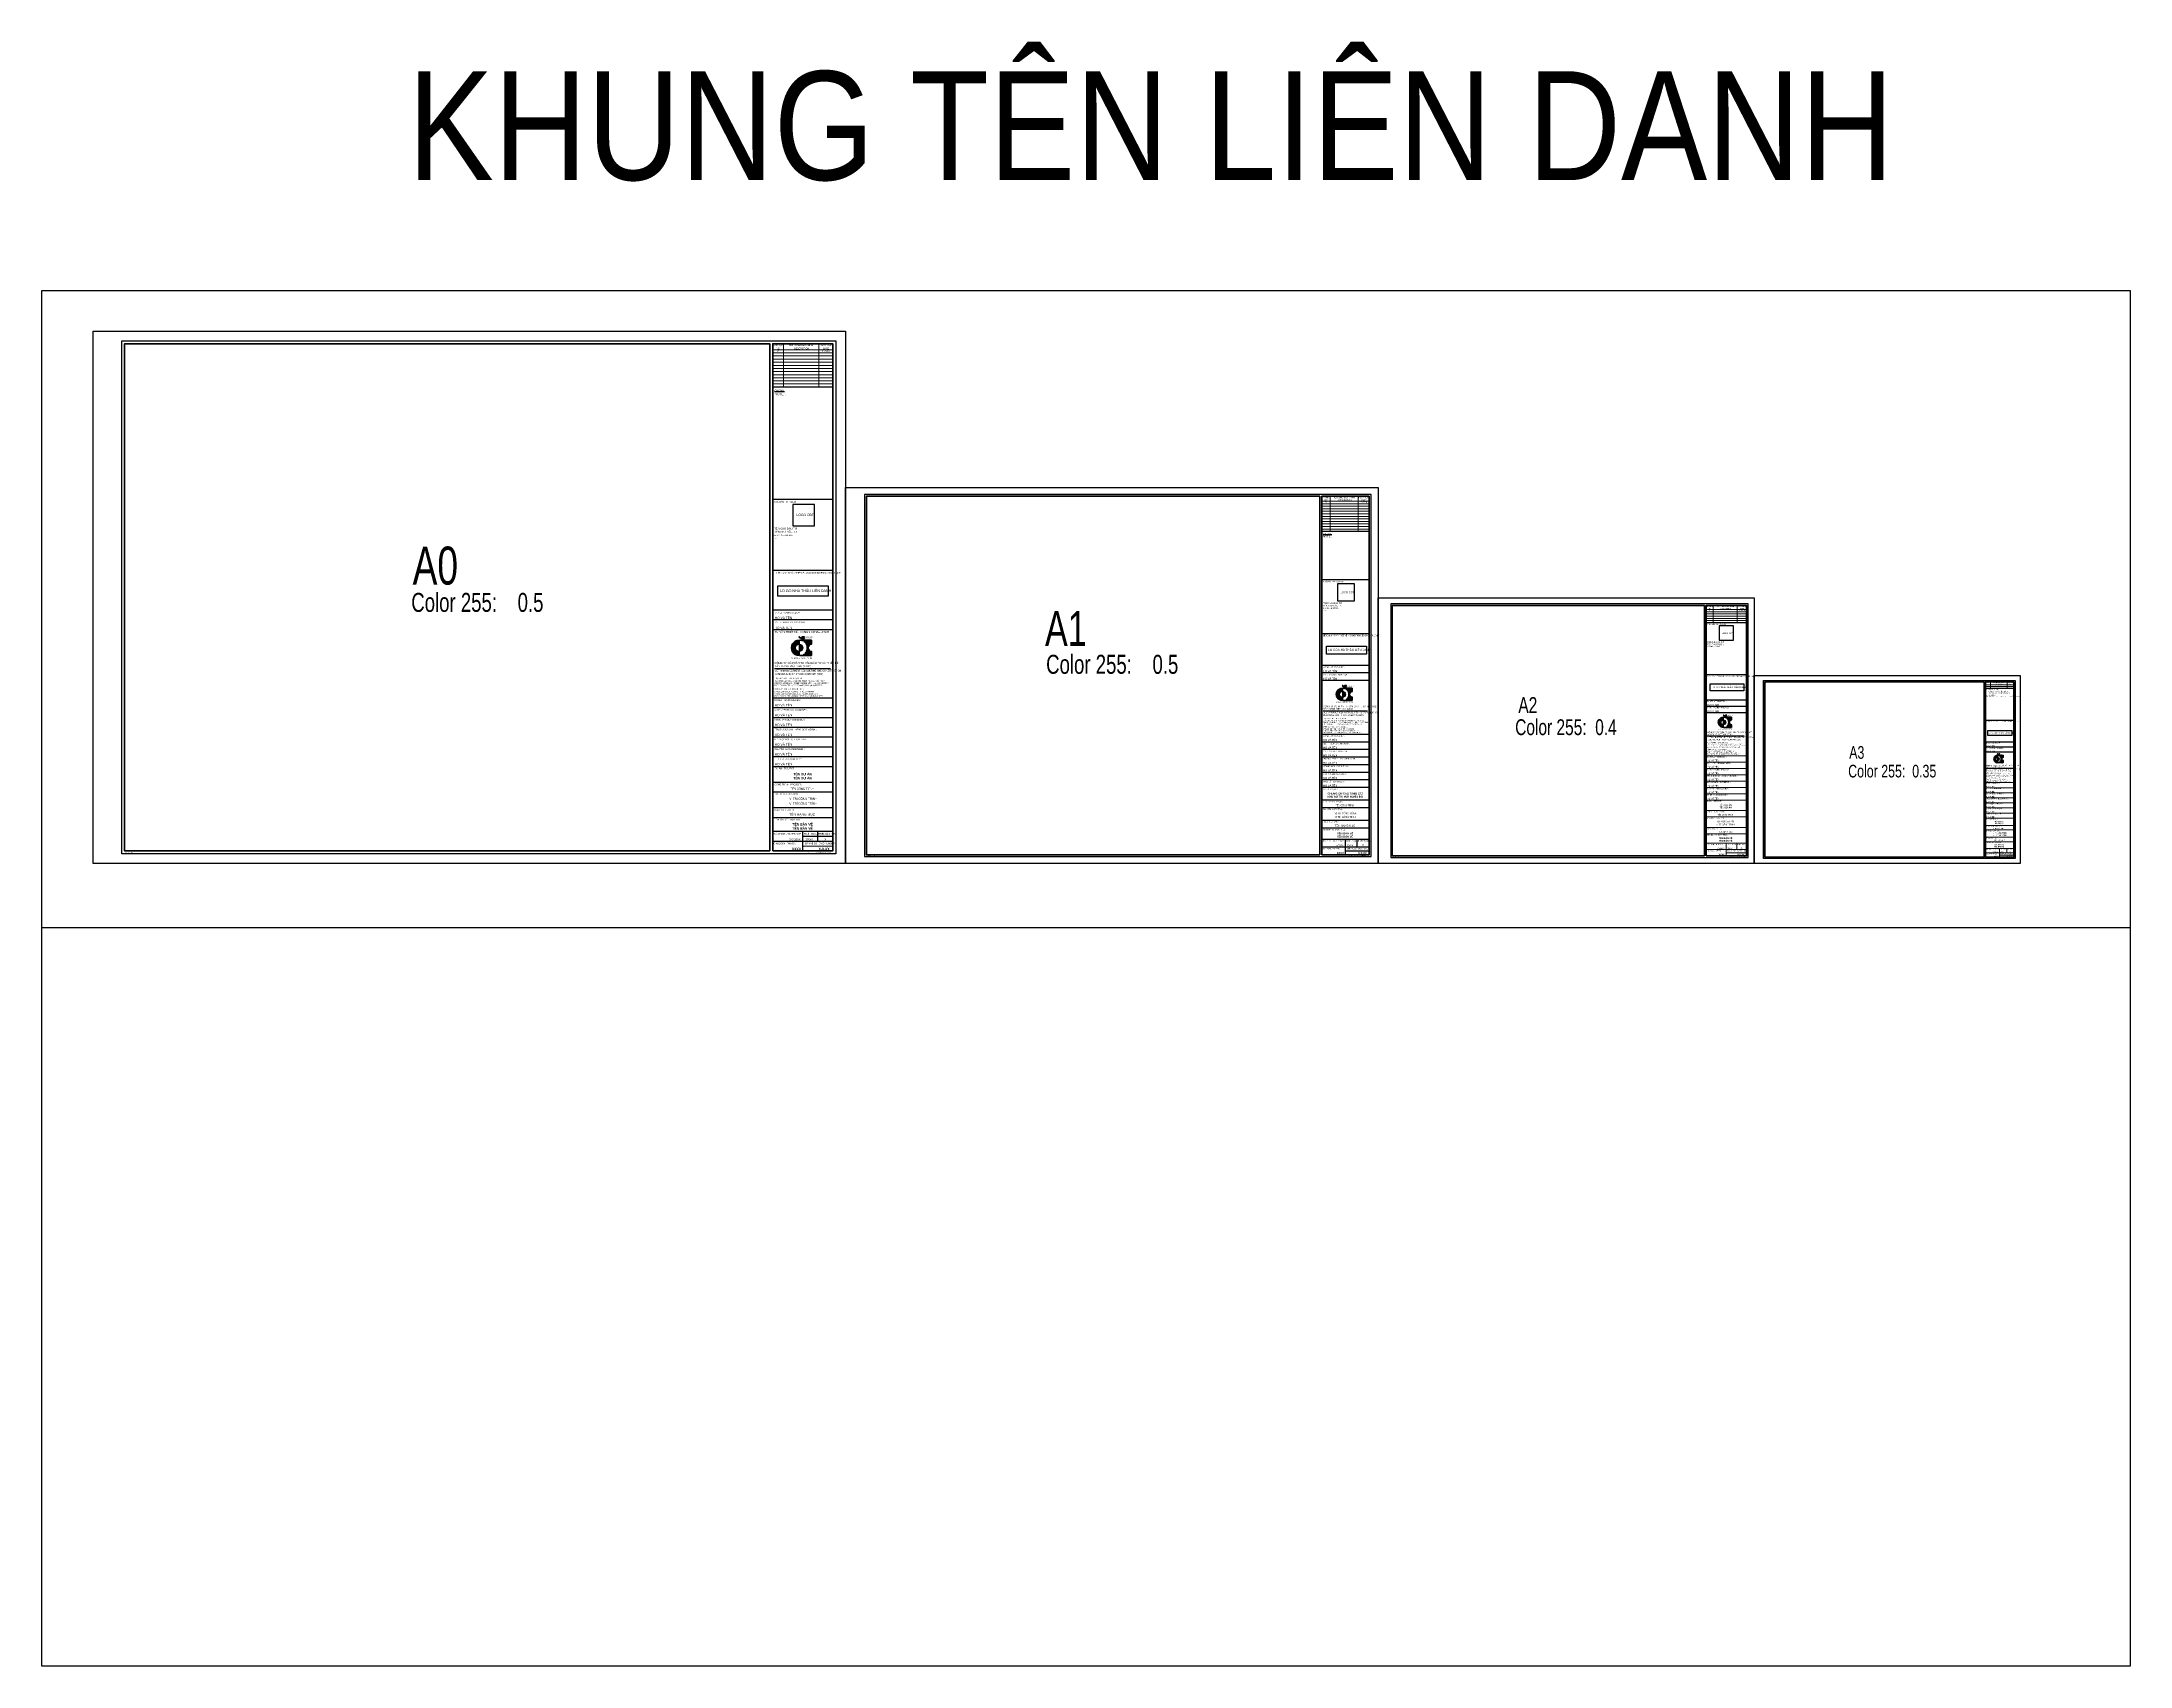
# Model space of a CAD drawing. Header units: millimetres. Extents: x 44 to 16922, y -171 to 5129.
# Drawn here: x 13624 to 16922, y 1563 to 4128 of the extents above; entities that cross this region are included whole.
import ezdxf
from ezdxf.enums import TextEntityAlignment as Align

# ---------------------------------------------------------------- set-up
doc = ezdxf.new("R2010")
doc.units = ezdxf.units.MM
doc.layers.add('CDC -TEXT KHUNG', color=7, linetype='Continuous', lineweight=15)
doc.layers.add('CDC-KHUNGTEN', color=7, linetype='Continuous')
doc.styles.add('Arial', font='arial.ttf', dxfattribs={"width": 0.9, "height": 525})
doc.styles.add('Arial_4', font='arial.ttf', dxfattribs={"width": 0.75, "height": 3})
doc.styles.add('Arial_B_3', font='arialbd.ttf', dxfattribs={"width": 0.75, "height": 3})
doc.styles.add('KT CDC', font='arial.ttf', dxfattribs={"width": 0.85, "height": 200})

# ---------------------------------------------------------------- blocks, each defined once
blk = doc.blocks.new('LOGOmoi')
at = {"layer": 'CDC-KHUNGTEN', "true_color": 0x00fa3e}
h = blk.add_hatch(color=100, dxfattribs=at)
edge = h.paths.add_edge_path()
edge.add_arc((0, 0), 1.87, 90, 270)
edge.add_line((0, -1.9), (0, -3.8))
edge.add_line((0, -3.8), (-0.2, -3.8))
edge.add_line((-0.2, -3.8), (-0.4, -3.8))
edge.add_line((-0.4, -3.8), (-0.5, -3.8))
edge.add_line((-0.5, -3.8), (-0.7, -3.8))
edge.add_line((-0.7, -3.8), (-0.9, -3.7))
edge.add_line((-0.9, -3.7), (-1.1, -3.7))
edge.add_line((-1.1, -3.7), (-1.3, -3.6))
edge.add_line((-1.3, -3.6), (-1.5, -3.6))
edge.add_line((-1.5, -3.6), (-1.6, -3.5))
edge.add_line((-1.6, -3.5), (-1.8, -3.4))
edge.add_line((-1.8, -3.4), (-2, -3.3))
edge.add_line((-2, -3.3), (-2.1, -3.2))
edge.add_line((-2.1, -3.2), (-2.3, -3.1))
edge.add_line((-2.3, -3.1), (-2.4, -3))
edge.add_line((-2.4, -3), (-2.6, -2.8))
edge.add_line((-2.6, -2.8), (-2.7, -2.7))
edge.add_line((-2.7, -2.7), (-2.8, -2.6))
edge.add_line((-2.8, -2.6), (-3, -2.4))
edge.add_line((-3, -2.4), (-3.1, -2.3))
edge.add_line((-3.1, -2.3), (-3.2, -2.1))
edge.add_line((-3.2, -2.1), (-3.3, -2))
edge.add_line((-3.3, -2), (-3.4, -1.8))
edge.add_line((-3.4, -1.8), (-3.5, -1.6))
edge.add_line((-3.5, -1.6), (-3.5, -1.5))
edge.add_line((-3.5, -1.5), (-3.6, -1.3))
edge.add_line((-3.6, -1.3), (-3.7, -1.1))
edge.add_line((-3.7, -1.1), (-3.7, -0.9))
edge.add_line((-3.7, -0.9), (-3.8, -0.7))
edge.add_line((-3.8, -0.7), (-3.8, -0.6))
edge.add_line((-3.8, -0.6), (-3.8, -0.4))
edge.add_line((-3.8, -0.4), (-3.8, -0.2))
edge.add_line((-3.8, -0.2), (-3.8, 0))
edge.add_line((-3.8, 0), (-3.8, 0.2))
edge.add_line((-3.8, 0.2), (-3.8, 0.4))
edge.add_line((-3.8, 0.4), (-3.8, 0.6))
edge.add_line((-3.8, 0.6), (-3.8, 0.7))
edge.add_line((-3.8, 0.7), (-3.7, 0.9))
edge.add_line((-3.7, 0.9), (-3.7, 1.1))
edge.add_line((-3.7, 1.1), (-3.6, 1.3))
edge.add_line((-3.6, 1.3), (-3.5, 1.5))
edge.add_line((-3.5, 1.5), (-3.5, 1.6))
edge.add_line((-3.5, 1.6), (-3.4, 1.8))
edge.add_line((-3.4, 1.8), (-3.3, 2))
edge.add_line((-3.3, 2), (-3.2, 2.1))
edge.add_line((-3.2, 2.1), (-3.1, 2.3))
edge.add_line((-3.1, 2.3), (-3, 2.4))
edge.add_line((-3, 2.4), (-2.8, 2.6))
edge.add_line((-2.8, 2.6), (-2.7, 2.7))
edge.add_line((-2.7, 2.7), (-2.6, 2.8))
edge.add_line((-2.6, 2.8), (-2.4, 3))
edge.add_line((-2.4, 3), (-2.3, 3.1))
edge.add_line((-2.3, 3.1), (-2.1, 3.2))
edge.add_line((-2.1, 3.2), (-2, 3.3))
edge.add_line((-2, 3.3), (-1.8, 3.4))
edge.add_line((-1.8, 3.4), (-1.6, 3.5))
edge.add_line((-1.6, 3.5), (-1.5, 3.6))
edge.add_line((-1.5, 3.6), (-1.3, 3.6))
edge.add_line((-1.3, 3.6), (-1.1, 3.7))
edge.add_line((-1.1, 3.7), (-0.9, 3.7))
edge.add_line((-0.9, 3.7), (-0.7, 3.8))
edge.add_line((-0.7, 3.8), (-0.5, 3.8))
edge.add_line((-0.5, 3.8), (-0.4, 3.8))
edge.add_line((-0.4, 3.8), (-0.2, 3.8))
edge.add_line((-0.2, 3.8), (0, 3.8))
edge.add_line((0, 3.8), (0, 1.9))
at = {"layer": 'CDC-KHUNGTEN'}
h = blk.add_hatch(color=1, dxfattribs=at)
h.paths.add_polyline_path([(1.5, 5.5), (1.3, 5.5), (1.3, 4.9), (1.2, 4.9, -0.237912), (0.1, 5.5), (-0.2, 5.5, 0.272847), (1.1, 4.7), (1.5, 4.7)])
h.paths.add_polyline_path([(2.6, 5.5), (1.8, 5.5, 0.414214), (1.5, 5.2), (1.5, 4.9, 0.414214), (1.8, 4.7), (2.6, 4.7), (2.6, 4.9), (1.8, 4.9, -0.414214), (1.7, 4.9), (1.7, 5.2, -0.414214), (1.8, 5.3), (2.6, 5.3)])
at = {"layer": 'CDC-KHUNGTEN', "true_color": 0xc20000}
blk.add_hatch(color=12, dxfattribs=at).paths.add_polyline_path([(0, 1.9), (0, -1.8), (0, -1.9, 0.414214), (1.9, 0, 0.414214)])
at = {"layer": 'CDC-KHUNGTEN', "color": 102}
for p, q in [((0, 3.8), (0, -3.8)), ((0.4, 3.8), (6.1, 3.8)), ((1.3, 3.7), (5.2, 3.7)), ((2.3, 3.2), (6.1, 3.2)), ((2.5, 3.1), (4, 3.1)), ((3, 2.6), (6.1, 2.6)), ((3.2, 2.5), (3.4, 2.5)), ((3.4, 2.2), (6.1, 2.2)), ((3.5, 2), (6.1, 2)), ((3.6, 2.8), (6.1, 2.8)), ((3.7, 1.6), (5.4, 1.6)), ((3.8, 1.4), (5.2, 1.4)), ((3.9, 1), (4.7, 1)), ((4, 0.8), (4.7, 0.8)), ((4.1, 0.4), (4.5, 0.4)), ((4.1, 0.2), (4.5, 0.2)), ((4.5, 3.4), (6.1, 3.4)), ((6.1, 3.8), (6.1, 1.8)), ((0, -3.8), (0, -3.8)), ((0.4, -3.8), (6.1, -3.8)), ((1.3, -3.7), (5.2, -3.7)), ((2.3, -3.2), (6.1, -3.2)), ((2.5, -3.1), (4, -3.1)), ((3, -2.6), (6.1, -2.6)), ((3.2, -2.5), (3.4, -2.5)), ((3.4, -2.2), (6.1, -2.2)), ((3.5, -2), (6.1, -2)), ((3.6, -2.8), (6.1, -2.8)), ((3.7, -1.6), (5.4, -1.6)), ((3.8, -1.4), (5.2, -1.4)), ((3.9, -1), (4.7, -1)), ((4, -0.8), (4.7, -0.8)), ((4.1, -0.2), (4.5, -0.2)), ((4.1, -0.4), (4.5, -0.4)), ((4.5, -3.4), (6.1, -3.4)), ((6.1, -1.8), (6.1, -3.8))]:
    blk.add_line(p, q, dxfattribs=at)
at = {"layer": 'CDC-KHUNGTEN', "color": 1}
for points in [[(1.5, 5.5), (1.3, 5.5), (1.3, 4.9), (1.2, 4.9, -0.237912), (0.1, 5.5), (-0.2, 5.5, 0.272847), (1.1, 4.7), (1.5, 4.7)], [(2.6, 5.5), (1.8, 5.5, 0.414214), (1.5, 5.2), (1.5, 4.9, 0.414214), (1.8, 4.7), (2.6, 4.7), (2.6, 4.9), (1.8, 4.9, -0.414214), (1.7, 4.9), (1.7, 5.2, -0.414214), (1.8, 5.3), (2.6, 5.3)]]:
    blk.add_lwpolyline(points, format="xyb", close=True, dxfattribs=at)
at = {"layer": 'CDC-KHUNGTEN', "color": 7, "lineweight": 40}
blk.add_lwpolyline([(0.4, 3.8), (6.1, 3.8), (6.1, 1.8, 0.905134), (6.1, -1.8), (6.1, -3.8), (0.4, -3.8)], format="xyb", dxfattribs=at)
at = {"layer": 'CDC-KHUNGTEN', "color": 102}
blk.add_circle((0, 0), 1.87, dxfattribs=at)
at = {"layer": 'CDC-KHUNGTEN', "color": 7, "lineweight": 40}
blk.add_arc((0, 0), 3.85, 89.7449, 270.2551, dxfattribs=at)
at = {"layer": 'CDC-KHUNGTEN', "color": 112}
blk.add_ellipse((0.2, 0), major_axis=(-2.72, 2.72), ratio=1, start_param=-1.064136, end_param=-0.838054, dxfattribs=at)
at = {"layer": 'CDC-KHUNGTEN', "color": 102}
for centre, major_axis, start_param, end_param in [((0.2, 0), (-2.72, 2.72), -1.423028, -1.355019), ((0.2, 0), (2.72, 2.72), 6.199614, 6.251308), ((6.3, 0), (-2.72, 2.72), 0.083571, 0.124553), ((0.2, 0), (-2.72, 2.72), 4.527318, 4.587836), ((0.2, 0), (-2.72, 2.72), 4.346177, 4.481253), ((6.3, 0), (-2.72, 2.72), -0.147768, -0.022458), ((0.2, 0), (-2.72, 2.72), 4.178765, 4.304301), ((0.2, 0), (2.72, 2.72), 5.589142, 5.7099), ((0.2, 0), (2.72, 2.72), 5.445131, 5.550443), ((6.3, 0), (2.72, 2.72), 1.064136, 1.278853), ((6.3, 0), (1.28, 1.28), 0.884906, 3.827483), ((0.2, 0), (2.72, 2.72), 3.979647, 4.205729), ((0.2, 0), (-2.72, 2.72), 2.925816, 2.993825), ((0.2, 0), (-2.72, 2.72), 3.17347, 3.225164), ((0.2, 0), (2.72, 2.72), 4.836942, 4.89746), ((6.3, 0), (-2.72, 2.72), 1.446243, 1.487225), ((0.2, 0), (2.72, 2.72), 4.943525, 5.078601), ((6.3, 0), (-2.72, 2.72), 1.538919, 1.718564), ((0.2, 0), (-2.72, 2.72), 3.549681, 3.675216), ((0.2, 0), (-2.72, 2.72), 3.714878, 3.835636), ((6.3, 0), (2.72, 2.72), 3.433536, 3.648253)]:
    blk.add_ellipse(centre, major_axis=major_axis, ratio=1, start_param=start_param, end_param=end_param, dxfattribs=at)
at = {"layer": 'CDC-KHUNGTEN', "color": 1, "style": 'KT CDC', "width": 0.85}
blk.add_text('GROUP', height=0.792, dxfattribs=at).set_placement((2.9, 4.7))
at = {"layer": 'CDC-KHUNGTEN', "color": 102, "style": 'KT CDC', "width": 1.15}
blk.add_text('C D C J S C . V N', height=0.8, dxfattribs=at).set_placement((-3.9, -5.5))
blk = doc.blocks.new('KHUNG DOC A1')
at = {"layer": 'CDC-KHUNGTEN', "lineweight": 25}
for p, q in [((-3, 278), (-78, 278)), ((-3, 193), (-78, 193)), ((-3, 181), (-78, 181)), ((-3, 169), (-78, 169)), ((-3, 157), (-78, 157)), ((-3, 145), (-78, 145)), ((-3, 133), (-78, 133)), ((-3, 121), (-78, 121)), ((-3, 109), (-78, 109)), ((-3, 89), (-78, 89)), ((-3, 77), (-78, 77)), ((-3, 57), (-78, 57)), ((-3, 45), (-78, 45)), ((-3, 27), (-78, 27)), ((-3, 15), (-78, 15)), ((-40.5, 3), (-40.5, 27)), ((-40.5, 9), (-3, 9)), ((-21.7, 15), (-21.7, 27))]:
    blk.add_line(p, q, dxfattribs=at)
at = {"layer": 'CDC-KHUNGTEN'}
blk.add_line((-75.6, 230.4), (-5.7, 230.4), dxfattribs=at)
at = {"layer": 'CDC-KHUNGTEN', "xscale": 2.513908497502836, "yscale": 2.513908497502836, "zscale": 2.513908497502836}
blk.add_blockref('LOGOmoi', (-45.2, 256.3), dxfattribs=at)
at = {"layer": 'CDC -TEXT KHUNG', "style": 'Arial_B_3', "width": 0.8}
for s, p in [('CHUNG CƯ CAO TẦNG CT3', (-40.8, 98)), ('KHU ĐÔ THỊ MỚI NGHĨA ĐÔ', (-40.8, 93)), ('TÊN BẢN VẼ', (-40.8, 35)), ('TÊN BẢN VẼ', (-40.8, 30))]:
    blk.add_text(s, height=3, dxfattribs=at).set_placement(p, align=Align.CENTER)
at = {"layer": 'CDC -TEXT KHUNG', "style": 'KT CDC', "width": 1.15}
for s, p in [('- ISO 06/2019 -', (-797.1, 0.8)), ('- CDCJSC . VN GIỮ BẢN QUYỂN -', (-34.8, 0.8))]:
    blk.add_text(s, height=1.257, dxfattribs=at).set_placement(p)
at = {"layer": 'CDC -TEXT KHUNG', "style": 'Arial_B_3', "width": 0.8}
for s, p in [('XXXX', (-43, 4.1)), ('X-X.XX', (-7, 4.1))]:
    blk.add_text(s, height=3, dxfattribs=at).set_placement(p, align=Align.RIGHT)
at = {"layer": 'CDC-KHUNGTEN'}
for s, height, style, width, p in [('CÔNG TY CỔ PHẦN TƯ VẤN ÐẦU TƯ VÀ THIẾT KẾ', 2.5, 'KT CDC', 0.84, (-75.7, 236)), ('XÂY DỰNG VIỆT NAM (CDC)', 2.5, 'KT CDC', 0.84, (-75.5, 232.2)), ('* TRỤ SỞ CHÍNH - HEAD OFFICE :', 1.8, 'KT CDC', 0.85, (-77.1, 217.3)), ('* CÔNG TY CDCs - CDCs OFFICE :', 1.8, 'KT CDC', 0.85, (-77.1, 203.9)), ('VIETNAM INVESTMENT CONSULTING AND CONSTRUCTION ', 2.5, 'KT CDC', 0.7, (-75.6, 226.5)), ('TÒA NHÀ CDC-CIC, 37 LÊ ĐẠI HÀNH, HÀ NỘI, VIỆT NAM', 1.8, 'KT CDC', 0.85, (-75.7, 214)), ('CDC-CIC BUILDING , 37 LEDAIHANH STR. , HANOI, VIETNAM', 1.8, 'KT CDC', 0.85, (-75.7, 211.2)), ('ĐIỆN THOẠI - TEL : (844) 9760402; FAX: (844) 9763122', 1.8, 'KT CDC', 0.85, (-75.6, 208.4)), ('67/46L ĐINH TIÊN HOÀNG, TP HỒ CHÍ MINH', 1.8, 'KT CDC', 0.85, (-75.7, 200.6)), ('67/46L DINHTIENHOANG STR, HOCHIMINH CITY', 1.8, 'KT CDC', 0.85, (-75.7, 197.8)), ('DESIGNING JOINT STOCK COMPANY (CDC)', 2.5, 'KT CDC', 0.7, (-75.5, 222.3)), ('ĐIỆN THOẠI - TEL: (848) 8414777; FAX : (848) 8414777', 1.8, 'KT CDC', 0.85, (-75.6, 195)), ('DUYỆT - APPROVED BY :', 2, 'Arial', 0.8, (-75.7, 189.5)), ('QLKT - TECHNICAL MANAGER :', 2, 'Arial', 0.8, (-75.6, 177.5)), ('CNTK - PROJECT MANAGER :', 2, 'Arial', 0.8, (-75.6, 165.5)), ('TRƯỞNG ĐƠN VỊ - HEAD OF DIVISION :', 2, 'Arial', 0.8, (-75.6, 153.5)), ('KIỂM BỘ MÔN - CHECKED BY :', 2, 'Arial', 0.8, (-75.7, 141.4)), ('CHỦ TRÌ - MAIN DESIGNER :', 2, 'Arial', 0.8, (-75.6, 129.5)), ('THIẾT KẾ - DESIGNED BY :', 2, 'Arial', 0.8, (-75.5, 117.5)), ('DỰ ÁN - PROJECT :  ', 2, 'Arial', 0.8, (-75.5, 105.5)), ('CÔNG TRÌNH - PROJECT :  ', 2, 'Arial', 0.8, (-75.6, 85.5)), ('ĐỊA ĐIỂM - LOCATION :', 2, 'Arial', 0.8, (-75.5, 73.5)), ('HẠNG MỤC - ITEM : ', 2, 'Arial', 0.8, (-75.7, 53.5)), ('TÊN BẢN VẼ - DWG TITLE :', 2, 'Arial', 0.8, (-75.5, 41.7)), ('GIAI ĐOẠN - PHASE :', 2, 'Arial', 0.8, (-76.8, 11.5)), ('TỈ LỆ - SCALE :', 2, 'Arial', 0.8, (-39.2, 23.6)), ('BẢN VẼ SỐ - DWG NUMBER :', 2, 'Arial', 0.8, (-37.6, 11.6)), ('PHIÊN BẢN -REV', 2, 'Arial', 0.7, (-20.6, 23.6))]:
    blk.add_text(s, height=height, dxfattribs=dict(at, style=style, width=width)).set_placement(p)
at = {"layer": 'CDC-KHUNGTEN', "style": 'Arial'}
for s, width, p in [('VỊ TRÍ CÔNG TRÌNH', 0.7, (-40.1, 67)), ('TÊN CÔNG TRÌNH', 0.65, (-41.3, 79.4)), ('TÊN HẠNG MỤC', 0.8, (-41.3, 47.4)), ('VỊ TRÍ CÔNG TRÌNH', 0.7, (-40.1, 61))]:
    blk.add_text(s, height=3, dxfattribs=dict(at, width=width)).set_placement(p, align=Align.CENTER)
at = {"layer": 'CDC-KHUNGTEN', "style": 'Arial', "width": 0.814645}
blk.add_text('HOÀN THÀNH - FINISHED DATE :', height=2, dxfattribs=at).set_placement((-77, 23.5), (-41.3, 23.5), align=Align.FIT)
at = {"layer": 'CDC-KHUNGTEN', "style": 'Arial', "width": 0.9}
for s, p in [('X/20XX', (-43.3, 16.5)), ('1/XXX', (-28, 16.5))]:
    blk.add_text(s, height=2.5, dxfattribs=at).set_placement(p, align=Align.RIGHT)
at = {"layer": 'CDC-KHUNGTEN', "style": 'KT CDC'}
blk.add_text('X', height=3.2, dxfattribs=at).set_placement((-11.2, 16.5), align=Align.RIGHT)
at = {"layer": 'CDC-KHUNGTEN', "char_height": 3, "attachment_point": 1}
for s, insert, width, line_spacing_factor, style in [('HỌ VÀ TÊN', (-75.5, 185.6), 46.239, 0.941778, 'KT CDC'), ('HỌ VÀ TÊN', (-75.5, 173.6), 46.239, 0.941778, 'KT CDC'), ('HỌ VÀ TÊN', (-75.5, 161.6), 46.239, 0.941778, 'KT CDC'), ('HỌ VÀ TÊN', (-75.5, 149.6), 46.239, 0.941778, 'KT CDC'), ('HỌ VÀ TÊN', (-75.5, 137.6), 46.239, 0.941778, 'KT CDC'), ('HỌ VÀ TÊN', (-75.5, 125.6), 46.239, 0.941778, 'KT CDC'), ('{\\W0.85;HỌ VÀ TÊN}', (-75.5, 113.6), 40.928, 0.8, 'Arial')]:
    blk.add_mtext(s, dxfattribs=dict(at, insert=insert, width=width, line_spacing_factor=line_spacing_factor, style=style))
blk = doc.blocks.new('KHUNG DOC A2')
at = {"layer": 'CDC-KHUNGTEN'}
blk.add_line((-64.5, 192), (-6.2, 192), dxfattribs=at)
at = {"layer": 'CDC-KHUNGTEN', "lineweight": 20}
for p, q in [((-2.5, 160.8), (-66.5, 160.8)), ((-2.5, 150.8), (-66.5, 150.8)), ((-2.5, 140.8), (-66.5, 140.8)), ((-2.5, 130.8), (-66.5, 130.8)), ((-2.5, 120.8), (-66.5, 120.8)), ((-2.5, 110.8), (-66.5, 110.8)), ((-2.5, 100.8), (-66.5, 100.8)), ((-2.5, 90.8), (-66.5, 90.8)), ((-2.5, 74.2), (-66.5, 74.2)), ((-2.5, 64.2), (-66.5, 64.2)), ((-2.5, 47.5), (-66.5, 47.5)), ((-2.5, 37.5), (-66.5, 37.5)), ((-2.5, 22.5), (-66.5, 22.5)), ((-2.5, 12.5), (-66.5, 12.5)), ((-34.8, 2.5), (-34.8, 22.5)), ((-34.8, 7.5), (-2.5, 7.5)), ((-18, 12.5), (-18, 22.5))]:
    blk.add_line(p, q, dxfattribs=at)
at = {"layer": 'CDC-KHUNGTEN', "xscale": 2.09492374791903, "yscale": 2.09492374791903, "zscale": 2.09492374791903}
blk.add_blockref('LOGOmoi', (-39.2, 213.6), dxfattribs=at)
at = {"layer": 'CDC -TEXT KHUNG', "style": 'Arial_B_3', "width": 0.8}
for s, p in [('TÊN DỰ ÁN', (-35.5, 81.8)), ('TÊN DỰ ÁN', (-35.5, 77.8)), ('TÊN BẢN VẼ', (-35.5, 29.2)), ('TÊN BẢN VẼ', (-35.5, 25.1))]:
    blk.add_text(s, height=2.5, dxfattribs=at).set_placement(p, align=Align.CENTER)
at = {"layer": 'CDC -TEXT KHUNG', "style": 'KT CDC', "width": 1.15}
for s, p in [('- ISO 06/2019 -', (-562, 0.6)), ('- CDCJSC . VN GIỮ BẢN QUYỂN -', (-29.1, 0.6))]:
    blk.add_text(s, height=1.047, dxfattribs=at).set_placement(p)
at = {"layer": 'CDC -TEXT KHUNG', "style": 'Arial_B_3', "width": 0.8}
for s, p in [('XXXX', (-37.3, 3.4)), ('X-X.XX', (-5.8, 3.4))]:
    blk.add_text(s, height=2.5, dxfattribs=at).set_placement(p, align=Align.RIGHT)
at = {"layer": 'CDC-KHUNGTEN'}
for s, height, style, width, p in [('CÔNG TY CỔ PHẦN TƯ VẤN ÐẦU TƯ VÀ THIẾT KẾ', 2.083, 'KT CDC', 0.84, (-64.6, 196.7)), ('* TRỤ SỞ CHÍNH - HEAD OFFICE :', 1.5, 'KT CDC', 0.85, (-65.7, 181.1)), ('* CÔNG TY CDCs - CDCs OFFICE :', 1.5, 'KT CDC', 0.85, (-65.7, 169.9)), ('VIETNAM INVESTMENT CONSULTING AND CONSTRUCTION ', 2.083, 'KT CDC', 0.7, (-64.5, 188.7)), ('TÒA NHÀ CDC-CIC, 37 LÊ ĐẠI HÀNH, HÀ NỘI, VIỆT NAM', 1.5, 'KT CDC', 0.85, (-64.6, 178.3)), ('CDC-CIC BUILDING , 37 LEDAIHANH STR. , HANOI, VIETNAM', 1.5, 'KT CDC', 0.85, (-64.6, 176)), ('ĐIỆN THOẠI - TEL : (844) 9760402; FAX: (844) 9763122', 1.5, 'KT CDC', 0.85, (-64.5, 173.7)), ('67/46L ĐINH TIÊN HOÀNG, TP HỒ CHÍ MINH', 1.5, 'KT CDC', 0.85, (-64.6, 167.2)), ('67/46L DINHTIENHOANG STR, HOCHIMINH CITY', 1.5, 'KT CDC', 0.85, (-64.6, 164.8)), ('XÂY DỰNG VIỆT NAM (CDC)', 2.083, 'KT CDC', 0.84, (-64.4, 193.5)), ('DESIGNING JOINT STOCK COMPANY (CDC)', 2.083, 'KT CDC', 0.7, (-64.4, 185.3)), ('ĐIỆN THOẠI - TEL: (848) 8414777; FAX : (848) 8414777', 1.5, 'KT CDC', 0.85, (-64.5, 162.5)), ('DUYỆT - APPROVED BY :', 1.8, 'Arial', 0.8, (-64.6, 157.9)), ('QLKT - TECHNICAL MANAGER :', 1.8, 'Arial', 0.8, (-64.5, 147.9)), ('CNTK - PROJECT MANAGER :', 1.8, 'Arial', 0.8, (-64.5, 137.9)), ('TRƯỞNG ĐƠN VỊ - HEAD OF DIVISION :', 1.8, 'Arial', 0.8, (-64.5, 127.9)), ('KIỂM BỘ MÔN - CHECKED BY :', 1.8, 'Arial', 0.8, (-64.6, 117.9)), ('CHỦ TRÌ - MAIN DESIGNER :', 1.8, 'Arial', 0.8, (-64.5, 107.9)), ('THIẾT KẾ - DESIGNED BY :', 1.8, 'Arial', 0.8, (-64.4, 97.9)), ('CÔNG TRÌNH - PROJECT :  ', 1.8, 'Arial', 0.8, (-64.5, 71.2)), ('DỰ ÁN - PROJECT :  ', 1.8, 'Arial', 0.8, (-64.4, 87.9)), ('ĐỊA ĐIỂM - LOCATION :', 1.8, 'Arial', 0.8, (-64.4, 61.2)), ('HẠNG MỤC - ITEM : ', 1.8, 'Arial', 0.8, (-64.6, 44.6)), ('TÊN BẢN VẼ - DWG TITLE :', 1.8, 'Arial', 0.8, (-64.4, 34.8)), ('GIAI ĐOẠN - PHASE :', 1.8, 'Arial', 0.8, (-65.5, 9.6)), ('TỈ LỆ - SCALE :', 1.8, 'Arial', 0.8, (-33.7, 19.7)), ('BẢN VẼ SỐ - DWG NUMBER :', 1.8, 'Arial', 0.8, (-32.9, 9.6)), ('PHIÊN BẢN -REV', 1.8, 'Arial', 0.7, (-17.1, 19.7))]:
    blk.add_text(s, height=height, dxfattribs=dict(at, style=style, width=width)).set_placement(p)
at = {"layer": 'CDC-KHUNGTEN', "style": 'Arial'}
for s, width, p in [('TÊN CÔNG TRÌNH', 0.65, (-35.9, 66.2)), ('VỊ TRÍ CÔNG TRÌNH', 0.7, (-36.1, 50.8)), ('VỊ TRÍ CÔNG TRÌNH', 0.7, (-34.9, 55.8)), ('TÊN HẠNG MỤC', 0.65, (-35.2, 39.5))]:
    blk.add_text(s, height=2.5, dxfattribs=dict(at, width=width)).set_placement(p, align=Align.CENTER)
at = {"layer": 'CDC-KHUNGTEN', "style": 'Arial', "width": 0.754301}
blk.add_text('HOÀN THÀNH - FINISHED DATE :', height=1.8, dxfattribs=at).set_placement((-65.6, 19.6), (-35.9, 19.6), align=Align.FIT)
at = {"layer": 'CDC-KHUNGTEN', "style": 'Arial', "width": 0.9}
for s, p in [('XX/20XX', (-37.6, 13.7)), ('1/XXX', (-24.7, 13.7))]:
    blk.add_text(s, height=2, dxfattribs=at).set_placement(p, align=Align.RIGHT)
at = {"layer": 'CDC-KHUNGTEN', "style": 'KT CDC'}
blk.add_text('X', height=2.67, dxfattribs=at).set_placement((-9.3, 13.7), align=Align.RIGHT)
at = {"layer": 'CDC-KHUNGTEN', "char_height": 2.5, "width": 38.532, "attachment_point": 1, "line_spacing_factor": 0.941778, "style": 'KT CDC'}
for insert in [(-64.4, 154.6), (-64.4, 144.6), (-64.4, 134.6), (-64.4, 124.6), (-64.4, 114.6), (-64.4, 104.6), (-64.4, 94.6)]:
    blk.add_mtext('HỌ VÀ TÊN', dxfattribs=dict(at, insert=insert))
blk = doc.blocks.new('KHUNG DOC A3')
at = {"layer": 'CDC-KHUNGTEN'}
blk.add_line((-45.3, 142.7), (-2.6, 142.7), dxfattribs=at)
at = {"layer": 'CDC-KHUNGTEN', "lineweight": 15}
for p, q in [((-2, 119.8), (-46.8, 119.8)), ((-2, 111.8), (-46.8, 111.8)), ((-2, 103.8), (-46.8, 103.8)), ((-2, 95.8), (-46.8, 95.8)), ((-2, 87.8), (-46.8, 87.8)), ((-2, 79.8), (-46.8, 79.8)), ((-2, 71.8), (-46.8, 71.8)), ((-2, 63.8), (-46.8, 63.8)), ((-2, 52.2), (-46.8, 52.2)), ((-2, 45.2), (-46.8, 45.2)), ((-2, 33.5), (-46.8, 33.5)), ((-2, 26.5), (-46.8, 26.5)), ((-2, 16), (-46.8, 16)), ((-2, 9), (-46.8, 9)), ((-24.6, 2), (-24.6, 16)), ((-24.6, 5.5), (-2, 5.5)), ((-12.8, 9), (-12.8, 16))]:
    blk.add_line(p, q, dxfattribs=at)
at = {"layer": 'CDC-KHUNGTEN', "xscale": 1.466446623543321, "yscale": 1.466446623543321, "zscale": 1.466446623543321}
blk.add_blockref('LOGOmoi', (-27.7, 157.2), dxfattribs=at)
at = {"layer": 'CDC -TEXT KHUNG', "style": 'Arial_B_3', "width": 0.8}
for s, p in [('TÊN DỰ ÁN', (-25.1, 57.3)), ('TÊN DỰ ÁN', (-25.1, 54.5)), ('TÊN BẢN VẼ', (-25.1, 20.7)), ('TÊN BẢN VẼ', (-25.1, 17.8))]:
    blk.add_text(s, height=1.8, dxfattribs=at).set_placement(p, align=Align.CENTER)
at = {"layer": 'CDC -TEXT KHUNG', "style": 'KT CDC', "width": 1.15}
for s, p in [('- ISO 06/2019 -', (-395, 0.7)), ('- CDCJSC . VN GIỮ BẢN QUYỂN -', (-20.6, 0.7))]:
    blk.add_text(s, height=0.733, dxfattribs=at).set_placement(p)
at = {"layer": 'CDC -TEXT KHUNG', "style": 'Arial_B_3', "width": 0.8}
for s, p in [('XXXX', (-26.4, 2.6)), ('X-X.XX', (-4.3, 2.6))]:
    blk.add_text(s, height=1.8, dxfattribs=at).set_placement(p, align=Align.RIGHT)
at = {"layer": 'CDC-KHUNGTEN', "style": 'KT CDC'}
for s, height, width, p in [('* TRỤ SỞ CHÍNH - HEAD OFFICE :', 1.1, 0.85, (-46.2, 134.7)), ('VIETNAM INVESTMENT CONSULTING AND CONSTRUCTION ', 1.528, 0.7, (-45.4, 140.3)), ('CÔNG TY CỔ PHẦN TƯ VẤN ÐẦU TƯ VÀ THIẾT KẾ', 1.528, 0.84, (-45.4, 146.1)), ('TÒA NHÀ CDC-CIC, 37 LÊ ĐẠI HÀNH, HÀ NỘI, VIỆT NAM', 1.1, 0.85, (-45.4, 132.7)), ('CDC-CIC BUILDING , 37 LEDAIHANH STR. , HANOI, VIETNAM', 1.1, 0.85, (-45.4, 131)), ('XÂY DỰNG VIỆT NAM (CDC)', 1.528, 0.84, (-45.3, 143.8)), ('DESIGNING JOINT STOCK COMPANY (CDC)', 1.528, 0.7, (-45.3, 137.7)), ('* CÔNG TY CDCs - CDCs OFFICE :', 1.1, 0.85, (-46.2, 126.5)), ('ĐIỆN THOẠI - TEL : (844) 9760402; FAX: (844) 9763122', 1.1, 0.85, (-45.3, 129.2)), ('67/46L ĐINH TIÊN HOÀNG, TP HỒ CHÍ MINH', 1.1, 0.85, (-45.4, 124.5)), ('67/46L DINHTIENHOANG STR, HOCHIMINH CITY', 1.1, 0.85, (-45.4, 122.8)), ('ĐIỆN THOẠI - TEL: (848) 8414777; FAX : (848) 8414777', 1.1, 0.85, (-45.3, 121.1)), ('DUYỆT - APPROVED BY :', 1.4, 0.85, (-45.4, 117.6)), ('QLKT - TECHNICAL MANAGER :', 1.4, 0.85, (-45.4, 109.6)), ('CNTK - PROJECT MANAGER :', 1.4, 0.85, (-45.4, 101.6)), ('TRƯỞNG ĐƠN VỊ - HEAD OF DIVISION :', 1.4, 0.85, (-45.4, 93.6)), ('KIỂM BỘ MÔN - CHECKED BY :', 1.4, 0.85, (-45.4, 85.6)), ('CHỦ TRÌ - MAIN DESIGNER :', 1.4, 0.85, (-45.4, 77.6)), ('THIẾT KẾ - DESIGNED BY :', 1.4, 0.85, (-45.3, 69.6)), ('CÔNG TRÌNH - PROJECT :  ', 1.4, 0.85, (-45.4, 50.1)), ('ĐỊA ĐIỂM - LOCATION :', 1.4, 0.85, (-45.3, 43.1)), ('DỰ ÁN - PROJECT :  ', 1.4, 0.85, (-45.3, 61.6)), ('GIAI ĐOẠN - PHASE :', 1.4, 0.75, (-46.1, 6.8)), ('HẠNG MỤC - ITEM : ', 1.4, 0.85, (-45.4, 31.5)), ('TÊN BẢN VẼ - DWG TITLE :', 1.4, 0.85, (-45.4, 24.6)), ('TỈ LỆ - SCALE :', 1.4, 0.678871, (-23.9, 13.8)), ('BẢN VẼ SỐ - DWG NUMBER :', 1.4, 0.75, (-23.3, 6.8)), ('PHIÊN BẢN -REV', 1.4, 0.6, (-12.2, 13.8))]:
    blk.add_text(s, height=height, dxfattribs=dict(at, width=width)).set_placement(p)
at = {"layer": 'CDC-KHUNGTEN', "style": 'Arial'}
for s, width, p in [('TÊN CÔNG TRÌNH', 0.65, (-25.4, 46.6)), ('VỊ TRÍ CÔNG TRÌNH', 0.7, (-24.1, 39.3)), ('VỊ TRÍ CÔNG TRÌNH', 0.7, (-24.1, 35.9)), ('TÊN HẠNG MỤC', 0.7, (-24.1, 27.9))]:
    blk.add_text(s, height=1.8, dxfattribs=dict(at, width=width)).set_placement(p, align=Align.CENTER)
at = {"layer": 'CDC-KHUNGTEN', "style": 'KT CDC', "width": 0.678871}
blk.add_text('HOÀN THÀNH - FINISHED DATE :', height=1.4, dxfattribs=at).set_placement((-46.2, 13.8), (-25.4, 13.8), align=Align.FIT)
at = {"layer": 'CDC-KHUNGTEN', "style": 'Arial', "width": 0.9}
for s, p in [('XX/ 20XX', (-26.6, 9.9)), ('1/XXX', (-17.6, 9.9))]:
    blk.add_text(s, height=1.5, dxfattribs=at).set_placement(p, align=Align.RIGHT)
at = {"layer": 'CDC-KHUNGTEN', "style": 'KT CDC'}
blk.add_text('X', height=1.8, dxfattribs=at).set_placement((-6.8, 9.9), align=Align.RIGHT)
at = {"layer": 'CDC-KHUNGTEN', "char_height": 1.8, "width": 29.035, "attachment_point": 1, "line_spacing_factor": 0.8, "style": 'Arial'}
for insert in [(-45.3, 114.5), (-45.3, 106.5), (-45.3, 98.5), (-45.3, 90.5), (-45.3, 82.5), (-45.3, 74.5), (-45.3, 66.5)]:
    blk.add_mtext('HỌ VÀ TÊN', dxfattribs=dict(at, insert=insert))
blk = doc.blocks.new('CDTA1')
at = {"layer": 'CDC-KHUNGTEN', "lineweight": 25}
blk.add_line((0, 90), (-75, 90), dxfattribs=at)
at = {"layer": 'CDC-KHUNGTEN'}
blk.add_lwpolyline([(-23.1, 57), (-23.1, 83.8), (-50.1, 83.8), (-50.1, 57)], close=True, dxfattribs=at)
for s, height, style, width, p in [('CHỦ ĐẦU TƯ - CLIENT', 2.2, 'KT CDC', 0.85, (-72.9, 86)), ('LOGO CĐT', 3, 'Arial', 0.8, (-45.5, 69)), ('* ĐỊA CHỈ - ADDRESS :', 1.8, 'KT CDC', 0.8, (-74, 44.2)), ('TÊN CHỦ ĐẦU TƯ', 2.5, 'KT CDC', 0.84, (-72.9, 52)), ('TÊN CHỦ ĐẦU TƯ', 2.5, 'KT CDC', 0.84, (-72.7, 48.1)), ('........', 1.8, 'KT CDC', 0.8, (-72.7, 41))]:
    blk.add_text(s, height=height, dxfattribs=dict(at, style=style, width=width)).set_placement(p)
blk = doc.blocks.new('CDTA2')
at = {"layer": 'CDC-KHUNGTEN', "lineweight": 20}
blk.add_line((64, 75), (0, 75), dxfattribs=at)
at = {"layer": 'CDC-KHUNGTEN'}
blk.add_lwpolyline([(43.3, 47.5), (43.3, 70), (20.8, 70), (20.8, 47.5)], close=True, dxfattribs=at)
for s, height, style, width, p in [('CHỦ ĐẦU TƯ - CLIENT', 2, 'Arial', 0.8, (1.7, 71.7)), ('* ĐỊA CHỈ - ADDRESS :', 1.571, 'KT CDC', 0.85, (0.8, 36.8)), ('TÊN CHỦ ĐẦU TƯ', 2.286, 'KT CDC', 0.78, (1.8, 43.3)), ('TÊN CHỦ ĐẦU TƯ', 2.286, 'KT CDC', 0.78, (1.9, 39.7)), ('......', 1.57, 'KT CDC', 0.75, (1.9, 34)), ('LOGO CĐT', 2.5, 'Arial', 0.8, (24.8, 57.5))]:
    blk.add_text(s, height=height, dxfattribs=dict(at, style=style, width=width)).set_placement(p)
blk = doc.blocks.new('asd')
at = {"layer": 'CDC -TEXT KHUNG'}
blk.add_line((2852742, 1193196.3), (2852789.3, 1193196.3), dxfattribs=at)
at = {"layer": 'CDC-KHUNGTEN', "lineweight": 25}
for p, q in [((2852789.3, 1193538.1), (2852694.3, 1193538.1)), ((2852789.3, 1193430.2), (2852694.3, 1193430.2)), ((2852789.3, 1193414.7), (2852694.3, 1193414.7)), ((2852789.3, 1193399.2), (2852694.3, 1193399.2)), ((2852789.3, 1193383.7), (2852694.3, 1193383.7)), ((2852789.3, 1193368.2), (2852694.3, 1193368.2)), ((2852789.3, 1193352.7), (2852694.3, 1193352.7)), ((2852789.3, 1193337.2), (2852694.3, 1193337.2)), ((2852789.3, 1193321.7), (2852694.3, 1193321.7)), ((2852789.3, 1193296.7), (2852694.3, 1193296.7)), ((2852789.3, 1193281.7), (2852694.3, 1193281.7)), ((2852789.3, 1193256.7), (2852694.3, 1193256.7)), ((2852789.3, 1193241.2), (2852694.3, 1193241.2)), ((2852789.3, 1193219.2), (2852694.3, 1193219.2)), ((2852789.3, 1193203.8), (2852694.3, 1193203.8)), ((2852742, 1193188.8), (2852742, 1193219.2)), ((2852789.3, 1193211.3), (2852742, 1193211.3)), ((2852765.7, 1193203.8), (2852765.7, 1193219.2))]:
    blk.add_line(p, q, dxfattribs=at)
at = {"layer": 'CDC-KHUNGTEN'}
blk.add_line((2852697.1, 1193476.8), (2852785.4, 1193476.8), dxfattribs=at)
at = {"layer": 'CDC-KHUNGTEN', "xscale": 3.170676166777346, "yscale": 3.170676166777346, "zscale": 3.170676166777346}
blk.add_blockref('LOGOmoi', (2852736.1, 1193509.5), dxfattribs=at)
at = {"layer": 'CDC -TEXT KHUNG', "style": 'Arial_B_3', "width": 0.8}
for s, p in [('TÊN DỰ ÁN', (2852741.6, 1193308.1)), ('TÊN DỰ ÁN', (2852741.6, 1193301.8)), ('TÊN BẢN VẼ', (2852741.6, 1193228.9)), ('TÊN BẢN VẼ', (2852741.6, 1193222.5))]:
    blk.add_text(s, height=3.8, dxfattribs=at).set_placement(p, align=Align.CENTER)
at = {"layer": 'CDC -TEXT KHUNG', "style": 'KT CDC', "width": 1.15}
for s, p in [('- ISO 06/2019 -', (2851669.2, 1193185.8)), ('- CDCJSC . VN GIỮ BẢN QUYỂN -', (2852749.2, 1193185.8))]:
    blk.add_text(s, height=1.5, dxfattribs=at).set_placement(p)
at = {"layer": 'CDC -TEXT KHUNG', "style": 'Arial_B_3', "width": 0.8}
for s, p in [('XXXX', (2852738.9, 1193189.9)), ('X-X.XX', (2852784.2, 1193189.9))]:
    blk.add_text(s, height=3.8, dxfattribs=at).set_placement(p, align=Align.RIGHT)
at = {"layer": 'CDC-KHUNGTEN'}
for s, height, style, width, p in [('VIETNAM INVESTMENT CONSULTING AND CONSTRUCTION ', 3, 'KT CDC', 0.7, (2852697.3, 1193471.9)), ('CÔNG TY CỔ PHẦN TƯ VẤN ÐẦU TƯ VÀ THIẾT KẾ', 3, 'KT CDC', 0.84, (2852697.2, 1193484)), ('XÂY DỰNG VIỆT NAM (CDC)', 3, 'KT CDC', 0.84, (2852697.5, 1193479.1)), ('DESIGNING JOINT STOCK COMPANY (CDC)', 3, 'KT CDC', 0.7, (2852697.5, 1193466.6)), ('* CÔNG TY CDCs - CDCs OFFICE :', 2.2, 'KT CDC', 0.85, (2852695.5, 1193443.4)), ('* TRỤ SỞ CHÍNH - HEAD OFFICE :', 2.2, 'KT CDC', 0.85, (2852695.5, 1193460.3)), ('TÒA NHÀ CDC-CIC, 37 LÊ ĐẠI HÀNH, HÀ NỘI, VIỆT NAM', 2.2, 'KT CDC', 0.85, (2852697.3, 1193456.2)), ('CDC-CIC BUILDING , 37 LEDAIHANH STR. , HANOI, VIETNAM', 2.2, 'KT CDC', 0.85, (2852697.3, 1193452.6)), ('ĐIỆN THOẠI - TEL : (844) 9760402; FAX: (844) 9763122', 2.2, 'KT CDC', 0.85, (2852697.4, 1193449.1)), ('67/46L ĐINH TIÊN HOÀNG, TP HỒ CHÍ MINH', 2.2, 'KT CDC', 0.85, (2852697.2, 1193439.3)), ('67/46L DINHTIENHOANG STR, HOCHIMINH CITY', 2.2, 'KT CDC', 0.85, (2852697.2, 1193435.7)), ('ĐIỆN THOẠI - TEL: (848) 8414777; FAX : (848) 8414777', 2.2, 'KT CDC', 0.85, (2852697.4, 1193432.2)), ('DUYỆT - APPROVED BY :', 2.5, 'Arial', 0.8, (2852697.4, 1193425.7)), ('QLKT - TECHNICAL MANAGER :', 2.5, 'Arial', 0.8, (2852697.4, 1193410.2)), ('TRƯỞNG ĐƠN VỊ - HEAD OF DIVISION :', 2.5, 'Arial', 0.8, (2852697.4, 1193379.2)), ('CNTK - PROJECT MANAGER :', 2.5, 'Arial', 0.8, (2852697.4, 1193394.7)), ('KIỂM BỘ MÔN - CHECKED BY :', 2.5, 'Arial', 0.8, (2852697.3, 1193363.7)), ('CHỦ TRÌ - MAIN DESIGNER :', 2.5, 'Arial', 0.8, (2852697.3, 1193348.2)), ('THIẾT KẾ - DESIGNED BY :', 2.5, 'Arial', 0.8, (2852697.5, 1193332.7)), ('DỰ ÁN - PROJECT :  ', 2.5, 'Arial', 0.8, (2852697.5, 1193317.6)), ('CÔNG TRÌNH - PROJECT :  ', 2.5, 'Arial', 0.8, (2852697.3, 1193292.5)), ('ĐỊA ĐIỂM - LOCATION :', 2.5, 'Arial', 0.8, (2852697.5, 1193277.4)), ('HẠNG MỤC - ITEM : ', 2.5, 'Arial', 0.8, (2852697.3, 1193252.2)), ('TÊN BẢN VẼ - DWG TITLE :', 2.5, 'Arial', 0.8, (2852697.5, 1193236.9)), ('TỈ LỆ - SCALE :', 2.5, 'Arial', 0.8, (2852743.6, 1193214.5)), ('PHIÊN BẢN -REV', 2.5, 'Arial', 0.8, (2852766.1, 1193214.5)), ('GIAI ĐOẠN - PHASE :', 2.5, 'Arial', 0.8, (2852695.8, 1193199.2)), ('BẢN VẼ SỐ - DWG NUMBER :', 2.5, 'Arial', 0.8, (2852745.6, 1193199.3))]:
    blk.add_text(s, height=height, dxfattribs=dict(at, style=style, width=width)).set_placement(p)
at = {"layer": 'CDC-KHUNGTEN', "style": 'KT CDC'}
for s, width, p in [('VỊ TRÍ CÔNG TRÌNH', 0.7, (2852742.5, 1193269.2)), ('TÊN CÔNG TRÌNH', 0.65, (2852741, 1193284.8)), ('TÊN HẠNG MỤC', 0.8, (2852741, 1193244.5)), ('VỊ TRÍ CÔNG TRÌNH', 0.7, (2852742.5, 1193261.6))]:
    blk.add_text(s, height=3.8, dxfattribs=dict(at, width=width)).set_placement(p, align=Align.CENTER)
at = {"layer": 'CDC-KHUNGTEN', "style": 'Arial', "width": 0.821979}
blk.add_text('HOÀN THÀNH - FINISHED DATE :', height=2.5, dxfattribs=at).set_placement((2852695.6, 1193214.4), (2852740.6, 1193214.4), align=Align.FIT)
at = {"layer": 'CDC-KHUNGTEN', "style": 'Arial', "width": 0.9}
for s, p in [('XX/ 20XX', (2852738.4, 1193205.5)), ('1/XXX', (2852757.8, 1193205.5)), ('X', (2852778.9, 1193205.5))]:
    blk.add_text(s, height=3, dxfattribs=at).set_placement(p, align=Align.RIGHT)
at = {"layer": 'CDC-KHUNGTEN', "char_height": 3.8, "width": 58.319, "attachment_point": 1, "line_spacing_factor": 0.941778, "style": 'KT CDC'}
for insert in [(2852697.5, 1193420.7), (2852697.5, 1193405.2), (2852697.5, 1193389.7), (2852697.5, 1193374.2), (2852697.5, 1193358.7), (2852697.5, 1193343.2), (2852697.5, 1193327.7)]:
    blk.add_mtext('HỌ VÀ TÊN', dxfattribs=dict(at, insert=insert))
blk = doc.blocks.new('ghfg')
at = {"layer": 'CDC-KHUNGTEN', "lineweight": 25}
blk.add_line((2852789.6, 1193704.1), (2852682.9, 1193704.1), dxfattribs=at)
at = {"layer": 'CDC-KHUNGTEN'}
blk.add_lwpolyline([(2852756.9, 1193657.4), (2852756.9, 1193695.2), (2852718.8, 1193695.2), (2852718.8, 1193657.4)], close=True, dxfattribs=at)
for s, height, style, width, p in [('CHỦ ĐẦU TƯ - CLIENT', 2.8, 'KT CDC', 0.85, (2852685.9, 1193698.4)), ('TÊN CHỦ ĐẦU TƯ', 3.36, 'KT CDC', 0.84, (2852685.9, 1193650.4)), ('LOGO CĐT', 4.2, 'Arial', 0.8, (2852725.3, 1193674.5)), ('* ĐỊA CHỈ - ADDRESS :', 2.464, 'KT CDC', 0.8, (2852684.3, 1193639.3)), ('TÊN CHỦ ĐẦU TƯ', 3.36, 'KT CDC', 0.84, (2852686.2, 1193644.9)), ('......', 2.46, 'KT CDC', 0.8, (2852686.2, 1193634.8))]:
    blk.add_text(s, height=height, dxfattribs=dict(at, style=style, width=width)).set_placement(p)

msp = doc.modelspace()

# ---------------------------------------------------------------- linework, layer by layer
for points in [[(13624, 3735.8), (16922.2, 3735.8), (16922.2, 1562.9), (13624, 1562.9)], [(14786.3, 3269.1), (14866, 3269.1), (14866, 3252.7), (14786.3, 3252.7)], [(15652.7, 3174), (15715.9, 3174), (15715.9, 3161), (15652.7, 3161)], [(16258.9, 3114.3), (16311.9, 3114.3), (16311.9, 3103.4), (16258.9, 3103.4)], [(16697.1, 3040.6), (16735.2, 3040.6), (16735.2, 3032.8), (16697.1, 3032.8)]]:
    msp.add_lwpolyline(points, close=True)
at = {"layer": 'CDC-KHUNGTEN', "lineweight": 9}
for p, q in [((14873.3, 3641.9), (14778.3, 3641.9)), ((14873.3, 3637), (14778.3, 3637)), ((14873.3, 3632.1), (14778.3, 3632.1)), ((14795.3, 3651.5), (14795.3, 3582.9)), ((14851, 3651.5), (14851, 3582.9)), ((14873.3, 3627.1), (14778.3, 3627.1)), ((14873.3, 3622.2), (14778.3, 3622.2)), ((14873.3, 3617.3), (14778.3, 3617.3)), ((14873.3, 3612.4), (14778.3, 3612.4)), ((14873.3, 3607.5), (14778.3, 3607.5)), ((14873.3, 3602.6), (14778.3, 3602.6)), ((14873.3, 3597.7), (14778.3, 3597.7)), ((14873.3, 3592.8), (14778.3, 3592.8)), ((14873.3, 3587.9), (14778.3, 3587.9)), ((15720.3, 3402.8), (15645.3, 3402.8)), ((15720.3, 3398.8), (15645.3, 3398.8)), ((15658.8, 3410.5), (15658.8, 3354.8)), ((15702.8, 3410.5), (15702.8, 3354.8)), ((15720.3, 3394.8), (15645.3, 3394.8)), ((15720.3, 3390.8), (15645.3, 3390.8)), ((15720.3, 3386.8), (15645.3, 3386.8)), ((15720.3, 3382.8), (15645.3, 3382.8)), ((15720.3, 3378.8), (15645.3, 3378.8)), ((15720.3, 3374.8), (15645.3, 3374.8)), ((15720.3, 3370.8), (15645.3, 3370.8)), ((15720.3, 3366.8), (15645.3, 3366.8)), ((15720.3, 3362.8), (15645.3, 3362.8)), ((15720.3, 3358.8), (15645.3, 3358.8)), ((16263.5, 3238), (16263.5, 3210.7)), ((16301.7, 3238), (16301.7, 3210.7)), ((16316.3, 3231.7), (16252.3, 3231.7)), ((16316.3, 3228.2), (16252.3, 3228.2)), ((16316.3, 3224.7), (16252.3, 3224.7)), ((16316.3, 3221.2), (16252.3, 3221.2)), ((16316.3, 3217.7), (16252.3, 3217.7)), ((16316.3, 3214.2), (16252.3, 3214.2)), ((16738.3, 3113), (16693.5, 3113)), ((16738.3, 3110), (16693.5, 3110)), ((16701.4, 3117.5), (16701.4, 3107)), ((16728.1, 3117.5), (16728.1, 3107))]:
    msp.add_line(p, q, dxfattribs=at)
at = {"layer": 'CDC-KHUNGTEN', "lineweight": 25}
msp.add_line((14873.3, 3582.9), (14778.3, 3582.9), dxfattribs=at)
at = {"layer": 'CDC-KHUNGTEN'}
for p, q in [((15720.3, 3354.8), (15645.3, 3354.8)), ((14873.3, 3293.2), (14778.7, 3293.2)), ((14873.3, 3230.7), (14778.7, 3230.7)), ((14873.3, 3215.2), (14778.7, 3215.2)), ((16316.3, 3210.7), (16252.3, 3210.7)), ((15720.3, 3193.5), (15645.3, 3193.5)), ((15720.3, 3143.5), (15645.3, 3143.5)), ((15720.3, 3131.5), (15645.3, 3131.5)), ((15720.3, 3119.5), (15645.3, 3119.5)), ((16316.3, 3128.8), (16252.3, 3128.8)), ((16738.3, 3107), (16693.5, 3107)), ((16316.3, 3088.8), (16252.3, 3088.8)), ((16316.3, 3078.8), (16252.3, 3078.8)), ((16316.3, 3068.8), (16252.3, 3068.8)), ((16738.3, 3056.3), (16693.5, 3056.3)), ((16738.3, 3022.3), (16693.5, 3022.3)), ((16738.3, 3014.3), (16693.5, 3014.3)), ((16738.3, 3006.3), (16693.5, 3006.3)), ((16922.2, 2728.8), (13624, 2728.8))]:
    msp.add_line(p, q, dxfattribs=at)
at = {"layer": 'CDC-KHUNGTEN', "color": 8}
for points in [[(13750.3, 2846), (13750.3, 3656), (14877.8, 3656), (14877.8, 2846)], [(16343.3, 2838.5), (16343.3, 3119.5), (16740.3, 3119.5), (16740.3, 2838.5)]]:
    msp.add_lwpolyline(points, close=True, dxfattribs=at)
at = {"layer": 'CDC-KHUNGTEN', "color": 255, "lineweight": 60}
for points in [[(14773.8, 2850.5), (13754.8, 2850.5), (13754.8, 3651.5), (14773.8, 3651.5), (14773.8, 2850.5)], [(15645.3, 2844.5), (15720.3, 2844.5), (15720.3, 3410.5), (15645.3, 3410.5), (15645.3, 2844.5)]]:
    msp.add_lwpolyline(points, dxfattribs=at)
for points in [[(14778.3, 2850.5), (14778.3, 3651.5), (14873.3, 3651.5), (14873.3, 2850.5)], [(15642.3, 2844.5), (15642.3, 3410.5), (14926.3, 3410.5), (14926.3, 2844.5), (15642.3, 2844.5)]]:
    msp.add_lwpolyline(points, close=True, dxfattribs=at)
at = {"layer": 'CDC-KHUNGTEN', "color": 8}
for points in [[(15644.3, 2841.5), (15723.3, 2841.5), (15723.3, 3413.5), (14923.3, 3413.5), (14923.3, 2841.5), (15644.3, 2841.5)], [(16251.4, 2840), (16318.8, 2840), (16318.8, 3240.5), (15754.3, 3240.5), (15754.3, 2840), (16251.4, 2840)]]:
    msp.add_lwpolyline(points, dxfattribs=at)
at = {"layer": 'CDC-KHUNGTEN', "color": 255, "lineweight": 50}
msp.add_lwpolyline([(16249.8, 2842.5), (16249.8, 3238), (15756.8, 3238), (15756.8, 2842.5), (16249.8, 2842.5)], close=True, dxfattribs=at)
msp.add_lwpolyline([(16252.3, 2842.5), (16316.3, 2842.5), (16316.3, 3238), (16252.3, 3238), (16252.3, 2842.5)], dxfattribs=at)
at = {"layer": 'CDC-KHUNGTEN', "color": 255, "lineweight": 40}
msp.add_lwpolyline([(16345.3, 2840.5), (16345.3, 3117.5), (16691.5, 3117.5), (16691.5, 2840.5)], close=True, dxfattribs=at)
msp.add_lwpolyline([(16693.5, 2840.5), (16738.3, 2840.5), (16738.3, 3117.5), (16693.5, 3117.5), (16693.5, 2840.5)], dxfattribs=at)
at = {"layer": 'Defpoints', "color": 1, "ltscale": 0.2}
for points in [[(13705.3, 2830.5), (13705.3, 3671.5), (14893.3, 3671.5), (14893.3, 2830.5), (13705.3, 2830.5)], [(14893.3, 2830.5), (14893.3, 3424.5), (15734.3, 3424.5), (15734.3, 2830.5), (14893.3, 2830.5)], [(15734.3, 2830.5), (15734.3, 3250), (16328.3, 3250), (16328.3, 2830.5), (15734.3, 2830.5)], [(16328.3, 2830.5), (16328.3, 3127.5), (16748.3, 3127.5), (16748.3, 2830.5), (16328.3, 2830.5)]]:
    msp.add_lwpolyline(points, close=True, dxfattribs=at)

# ---------------------------------------------------------------- block references
at = {"layer": 'CDC -TEXT KHUNG', "xscale": 0.8928571427240968, "yscale": 0.8928571427240968, "zscale": 0.8928571427240968}
msp.add_blockref('ghfg', (-2532260.2, -1062401.5), dxfattribs=at)
at = {"layer": 'CDC -TEXT KHUNG'}
msp.add_blockref('asd', (-2837916, -1190338.3), dxfattribs=at)
at = {"layer": 'CDC-KHUNGTEN'}
for name, p in [('CDTA1', (15720.3, 3188.5)), ('CDTA2', (16252.3, 3135.7)), ('KHUNG DOC A1', (15723.3, 2841.5)), ('KHUNG DOC A2', (16318.8, 2840)), ('KHUNG DOC A3', (16740.3, 2838.5))]:
    msp.add_blockref(name, p, dxfattribs=at)

# ---------------------------------------------------------------- texts
at = {"color": 6, "style": 'KT CDC', "width": 0.85}
msp.add_text('KHUNG TÊN LIÊN DANH', height=171.875, dxfattribs=at).set_placement((14201.8, 3910))
at = {"layer": 'CDC -TEXT KHUNG', "style": 'KT CDC'}
for s, height, width, p in [('NO', 2.5, 0.85, (14784.2, 3642.7)), ('DESCRIPTION', 2.5, 0.85, (14812.2, 3642.7)), ('DATE', 2.5, 0.85, (14858.1, 3642.7)), ('A2', 25, 0.7, (15955.9, 3068.4)), ('A2', 25, 0.7, (15955.9, 3068.4)), ('Color 255:  0.4', 25, 0.7, (15950.9, 3033.4))]:
    msp.add_text(s, height=height, dxfattribs=dict(at, width=width)).set_placement(p)
at = {"layer": 'CDC -TEXT KHUNG', "color": 7, "style": 'KT CDC', "width": 0.7}
for s, height, p in [('A0', 60, (14209.7, 3271.1)), ('Color 255:    0.5', 30, (14207.6, 3228)), ('A1', 55, (15208.4, 3174.2)), ('Color 255:    0.5', 30, (15210.2, 3130.2)), ('A3', 20, (16478.4, 2996)), ('Color 255:  0.35', 20, (16476.8, 2966.5))]:
    msp.add_text(s, height=height, dxfattribs=at).set_placement(p)
at = {"layer": 'CDC -TEXT KHUNG', "style": 'KT CDC', "width": 0.85}
msp.add_text('TƯ VẤN THIẾT KẾ - DESIGN CONSULTANT', height=3.1, dxfattribs=at).set_placement((14824.5, 3194.7), align=Align.CENTER)
at = {"layer": 'CDC -TEXT KHUNG', "char_height": 2.5, "attachment_point": 2, "line_spacing_factor": 0.941778, "style": 'KT CDC'}
for s, insert, width in [('LẦN NỘP', (14786.8, 3650.5), 18.467), ('O', (14786.8, 3640.8), 3.273), ('NỘI DUNG ĐIỀU CHỈNH', (14823.4, 3650.5), 47.02), ('NGÀY NỘP', (14862.1, 3650.5), 46.663), ('11/2016', (14862.1, 3640.8), 15.256)]:
    msp.add_mtext(s, dxfattribs=dict(at, insert=insert, width=width))
at = {"layer": 'CDC-KHUNGTEN'}
for s, height, style, width, p in [('NOTE :', 3.8, 'Arial_4', 0.85, (14781.3, 3570.1)), ('NO', 2.2, 'KT CDC', 0.85, (15650, 3403.5)), ('DESCRIPTION', 2.2, 'KT CDC', 0.85, (15671.9, 3403.5)), ('DATE', 2.2, 'KT CDC', 0.85, (15708.3, 3403.5)), ('NOTE :', 3, 'Arial_4', 0.85, (15647.7, 3345.9)), ('LIÊN DANH TƯ VẤN THIẾT KẾ - ASSOCIATION DESIGN CONSULTANT', 2.5, 'KT CDC', 0.7, (14784.6, 3288.3)), ('LO GO NHÀ THẦU LIÊN DANH', 4.2, 'KT CDC', 0.85, (14789.8, 3259.2)), ('NO', 1.8, 'KT CDC', 0.85, (16256.2, 3232.2)), ('DESCRIPTION', 1.8, 'KT CDC', 0.85, (16274.5, 3232.2)), ('DATE', 1.8, 'KT CDC', 0.85, (16306.3, 3232.2)), ('HỌ VÀ TÊN', 3.75, 'KT CDC', 0.85, (14781.3, 3201.1)), ('DUYỆT - APPROVED BY :', 2.5, 'Arial', 0.8, (14781.6, 3225.4)), ('CNTK - PROJECT MANAGER :', 2.5, 'Arial', 0.8, (14781.7, 3210.2)), ('HỌ VÀ TÊN', 3.75, 'KT CDC', 0.85, (14781.7, 3216.6)), ('LIÊN DANH TƯ VẤN THIẾT KẾ - ASSOCIATION DESIGN CONSULTANT', 2.2, 'KT CDC', 0.7, (15647.3, 3189.6)), ('LO GO NHÀ THẦU LIÊN DANH', 3.5, 'KT CDC', 0.85, (15655.5, 3166.2)), ('DUYỆT - APPROVED BY :', 2, 'Arial', 0.8, (15647.6, 3140)), ('HỌ VÀ TÊN', 3, 'KT CDC', 0.85, (15647.6, 3133.1)), ('CNTK - PROJECT MANAGER :', 2, 'Arial', 0.8, (15647.7, 3128)), ('HỌ VÀ TÊN', 3, 'KT CDC', 0.85, (15647.6, 3121.1)), ('LIÊN DANH TƯ VẤN THIẾT KẾ - ASSOCIATION DESIGN CONSULTANT', 1.833, 'KT CDC', 0.7, (16254.3, 3125.6)), ('LO GO NHÀ THẦU LIÊN DANH', 2.917, 'KT CDC', 0.85, (16261.2, 3107.7)), ('CHỦ ĐẦU TƯ - CLIENT', 1.3, 'KT CDC', 0.85, (16694.9, 3104.7)), ('NO', 1.28, 'KT CDC', 0.85, (16696.2, 3113.4)), ('DESCRIPTION', 1.283, 'KT CDC', 0.85, (16709, 3113.4)), ('DATE', 1.28, 'KT CDC', 0.85, (16731.3, 3113.4)), ('DUYỆT - APPROVED BY :', 1.8, 'Arial', 0.8, (16254.2, 3085.9)), ('CNTK - PROJECT MANAGER :', 1.8, 'Arial', 0.8, (16254.3, 3075.9)), ('HỌ VÀ TÊN', 2.5, 'KT CDC', 0.85, (16254.2, 3080.1)), ('HỌ VÀ TÊN', 2.5, 'KT CDC', 0.85, (16254.2, 3070.1)), ('* ĐỊA CHỈ - ADDRESS :', 1.1, 'KT CDC', 0.85, (16694.1, 3095.9)), ('TẦNG 4, TÒA HH1, DƯƠNG ĐÌNH NGHỆ, P.YÊN HÒA, Q.CẦU GIẤY, HÀ NỘI  ', 1.1, 'KT CDC', 0.78, (16694.8, 3094)), ('LIÊN DANH TƯ VẤN THIẾT KẾ - ASSOCIATION DESIGN CONSULTANT', 1.4, 'KT CDC', 0.65, (16695, 3054)), ('LO GO NHÀ THẦU LIÊN DANH', 2.1, 'KT CDC', 0.85, (16698.8, 3035.9)), ('DUYỆT - APPROVED BY :', 1.4, 'KT CDC', 0.85, (16694.9, 3020.1)), ('HỌ VÀ TÊN', 1.8, 'Arial', 0.9, (16694.9, 3015.2)), ('CNTK - PROJECT MANAGER :', 1.4, 'KT CDC', 0.85, (16694.9, 3012.1)), ('HỌ VÀ TÊN', 1.8, 'Arial', 0.9, (16694.9, 3007.2))]:
    msp.add_text(s, height=height, dxfattribs=dict(at, style=style, width=width)).set_placement(p)
at = {"layer": 'CDC-KHUNGTEN', "style": 'KT CDC', "width": 0.8}
for s, p in [('CÔNG TY CỔ PHẦN ĐẦU TƯ ', (16715.9, 3101.2)), ('VÀ XÂY DỰNG SỐ 1 HÀ NỘI', (16715.9, 3098.6))]:
    msp.add_text(s, height=1.8, dxfattribs=at).set_placement(p, align=Align.CENTER)
at = {"layer": 'CDC-KHUNGTEN', "attachment_point": 1, "style": 'Arial'}
for insert, char_height, width in [((14781.3, 3578.8), 2.5, 23.736), ((15647.7, 3352.8), 2.2, 18.82)]:
    msp.add_mtext('{\\LGHI CHÚ:}', dxfattribs=dict(at, insert=insert, char_height=char_height, width=width))
at = {"layer": 'CDC-KHUNGTEN', "attachment_point": 2, "line_spacing_factor": 0.941778, "style": 'KT CDC'}
for s, insert, char_height, width in [('LẦN NỘP', (15652, 3409.7), 2.2, 14.642), ('O', (15652, 3402), 2.2, 2.595), ('NỘI DUNG ĐIỀU CHỈNH', (15680.9, 3409.7), 2.2, 36.997), ('NGÀY NỘP', (15711.4, 3409.7), 2.2, 17.556), ('11/2016', (15711.4, 3402), 2.2, 12.096), ('LẦN NỘP', (16257.9, 3237.3), 1.8, 12.202), ('NỘI DUNG ĐIỀU CHỈNH', (16283, 3237.3), 1.8, 26.901), ('NGÀY NỘP', (16308.9, 3237.3), 1.8, 26.901), ('O', (16257.9, 3231), 1.8, 10.08), ('11/2016', (16308.9, 3231), 1.8, 10.08), ('LẦN NỘP', (16697.4, 3117), 1.28, 8.541), ('NỘI DUNG ĐIỀU CHỈNH', (16714.3, 3117), 1.283, 21.582), ('NGÀY NỘP', (16733.1, 3117), 1.28, 10.241)]:
    msp.add_mtext(s, dxfattribs=dict(at, insert=insert, char_height=char_height, width=width))

doc.saveas('drawing.dxf')
